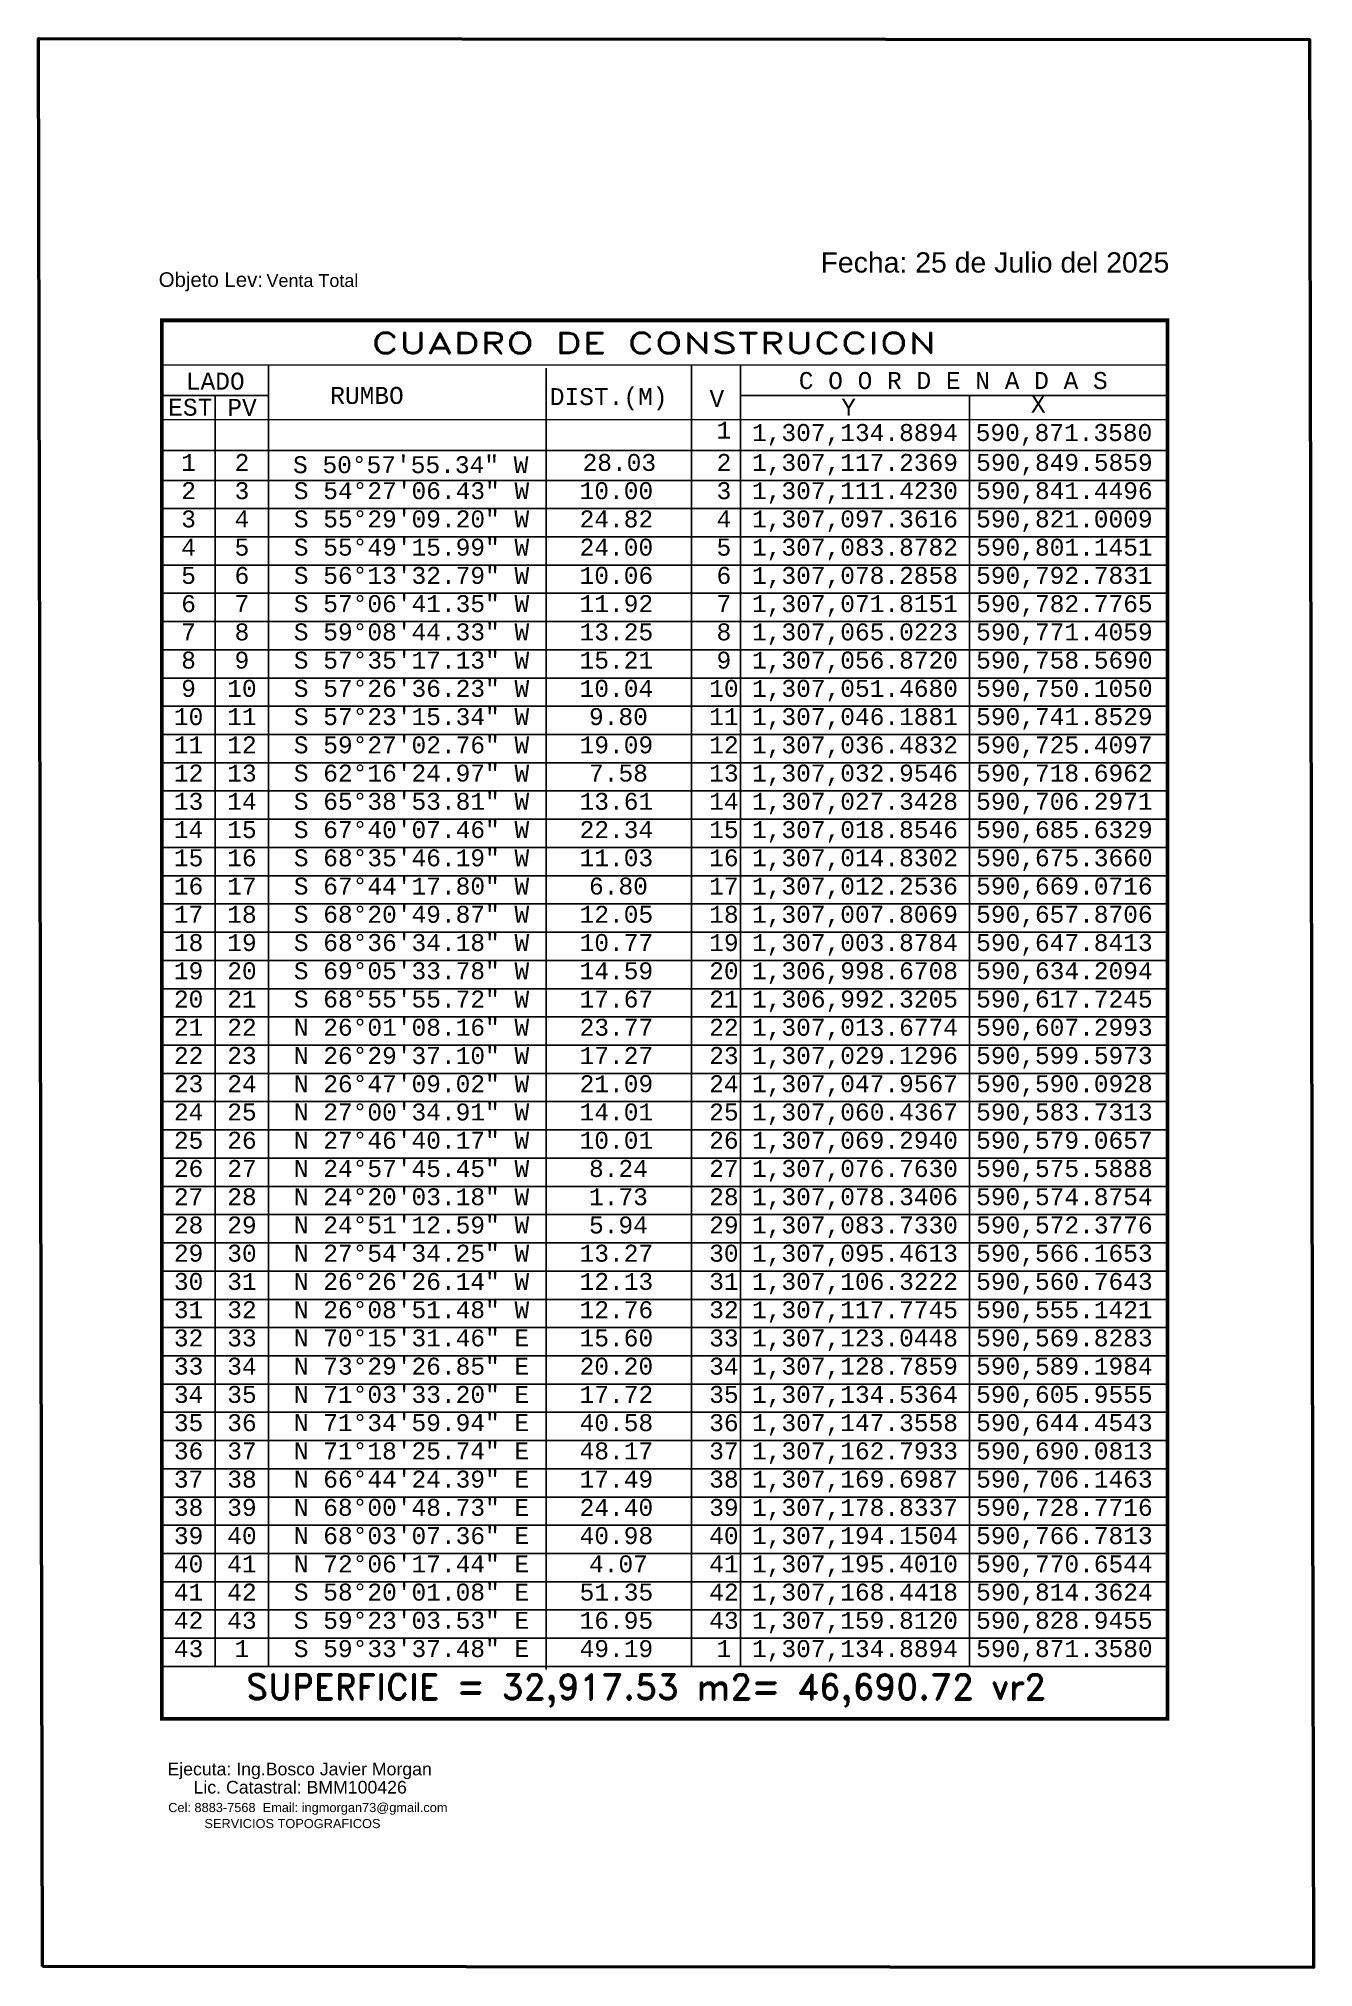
# Model space of a CAD drawing. Header units: millimetres. Extents: x 590482 to 595025, y 1306677 to 1308289.
# Drawn here: x 593787.7 to 594005.9, y 1307722.2 to 1308052.6 of the extents above; entities that cross this region are included whole.
import ezdxf
from ezdxf.enums import TextEntityAlignment as Align

# ---------------------------------------------------------------- set-up
doc = ezdxf.new("R2010")
doc.units = ezdxf.units.MM
for name, color, linetype in [('CVL_CUADCON', 1, 'Continuous'), ('CVL_CUADCON_LIN', 8, 'Continuous'), ('CVL_CUADCON_TIT', 1, 'Continuous'), ('CVL_CUADCON_TX', 2, 'Continuous')]:
    doc.layers.add(name, color=color, linetype=linetype)
doc.styles.add('HECTOR LOPEZ', font='arial.ttf')
doc.styles.add('HUECA1', font='hueca1.shx')
doc.styles.add('MONOTXT4', font='monotxt4.shx')
doc.styles.add('Style-ENGINEERING', font='ENGINEERING.shx')

msp = doc.modelspace()

# ---------------------------------------------------------------- texts
at = {"color": 7, "lineweight": 50, "style": 'HECTOR LOPEZ'}
for s, height, p in [('Objeto Lev:', 2.5, (593808.241, 1308010.02)), ('Venta Total', 2.2, (593826.696, 1308010.016))]:
    msp.add_text(s, height=height, dxfattribs=at).set_placement(p)
at = {"attachment_point": 1, "style": 'Style-ENGINEERING'}
for s, insert, char_height, width in [('{\\fArial|b0|i0|c0|p34;Fecha: 25 de Julio del 2025}', (593921.532, 1308015.954), 3.47887, 136.32284), ('{\\fArial|b0|i0|c0|p34;Ejecuta: Ing.Bosco Javier Morgan}', (593809.745, 1307757.263, 0.007), 2.16652, 84.89735), ('{\\fArial|b0|i0|c0|p34;Lic. Catastral: BMM100426}', (593814.211, 1307754.154, 0.007), 2.16652, 84.89735)]:
    msp.add_mtext(s, dxfattribs=dict(at, insert=insert, char_height=char_height, width=width))
at = {"color": 1, "insert": (593809.869, 1307750.372, 0.007), "char_height": 1.56559, "width": 84.89735, "attachment_point": 1, "style": 'Style-ENGINEERING'}
msp.add_mtext('{\\fArial|b0|i0|c0|p34;Cel: 8883-7568  Email: ingmorgan73@gmail.com}', dxfattribs=at)
at = {"color": 5, "insert": (593816.072, 1307747.626, 0.007), "char_height": 1.56559, "width": 84.89735, "attachment_point": 1, "style": 'Style-ENGINEERING'}
msp.add_mtext('\\pt29.74617;{\\fArial|b0|i0|c0|p34;SERVICIOS TOPOGRAFICOS}', dxfattribs=at)
at = {"layer": 'CVL_CUADCON_TIT', "color": 1, "style": 'HUECA1', "width": 1.169478}
msp.add_text('CUADRO DE CONSTRUCCION', height=3.63685, dxfattribs=at).set_placement((593844.656, 1307998.595), (593941.351, 1307998.595), align=Align.FIT)
at = {"layer": 'CVL_CUADCON_TIT', "color": 1, "style": 'MONOTXT4'}
for s, height, p in [('LADO', 2.9095, (593817.922, 1307992.422)), ('C O O R D E N A D A S', 2.90948, (593944.247, 1307992.53)), ('EST', 2.9095, (593813.647, 1307987.957)), ('PV', 2.9095, (593822.501, 1307987.936)), ('Y', 2.909, (593926.34, 1307987.98)), ('X', 2.909, (593958.801, 1307988.494))]:
    msp.add_text(s, height=height, dxfattribs=at).set_placement(p, align=Align.CENTER)
at = {"layer": 'CVL_CUADCON_TIT', "color": 1}
for s, height, style, p in [('RUMBO', 2.9095, 'MONOTXT4', (593843.896, 1307991.435)), ('DIST.(M)', 2.9095, 'MONOTXT4', (593885.264, 1307990.921)), ('V', 2.909, 'MONOTXT4', (593903.78, 1307990.921)), ('SUPERFICIE = 32,917.53 m2= 46,690.72 vr2', 4.36422, 'HUECA1', (593891.665, 1307769.604))]:
    msp.add_text(s, height=height, dxfattribs=dict(at, style=style)).set_placement(p, align=Align.MIDDLE)
at = {"layer": 'CVL_CUADCON_TX', "color": 2, "style": 'MONOTXT4'}
for s, height, p in [('1', 2.909, (593904.988, 1307984.031)), ('1', 2.909, (593813.359, 1307978.504)), ('2', 2.909, (593822.492, 1307978.504)), ('2', 2.909, (593904.988, 1307978.504)), ('2', 2.909, (593813.359, 1307973.667)), ('3', 2.909, (593822.492, 1307973.667)), ('3', 2.909, (593904.988, 1307973.667)), ('3', 2.909, (593813.359, 1307968.831)), ('4', 2.909, (593822.492, 1307968.831)), ('4', 2.909, (593904.988, 1307968.831)), ('4', 2.909, (593813.359, 1307963.994)), ('5', 2.909, (593822.492, 1307963.994)), ('5', 2.909, (593904.988, 1307963.994)), ('5', 2.909, (593813.359, 1307959.157)), ('6', 2.909, (593822.492, 1307959.157)), ('6', 2.909, (593904.988, 1307959.157)), ('6', 2.909, (593813.359, 1307954.32)), ('7', 2.909, (593822.492, 1307954.32)), ('7', 2.909, (593904.988, 1307954.32)), ('7', 2.909, (593813.359, 1307949.483)), ('8', 2.909, (593822.492, 1307949.483)), ('8', 2.909, (593904.988, 1307949.483)), ('8', 2.909, (593813.359, 1307944.646)), ('9', 2.909, (593822.492, 1307944.646)), ('9', 2.909, (593904.988, 1307944.646)), ('9', 2.909, (593813.359, 1307939.809)), ('10', 2.9095, (593822.492, 1307939.809)), ('10', 2.9095, (593904.988, 1307939.809)), ('10', 2.9095, (593813.359, 1307934.972)), ('11', 2.9095, (593822.492, 1307934.972)), ('11', 2.9095, (593904.988, 1307934.972)), ('11', 2.9095, (593813.359, 1307930.135)), ('12', 2.9095, (593822.492, 1307930.135)), ('12', 2.9095, (593904.988, 1307930.135)), ('12', 2.9095, (593813.359, 1307925.299)), ('13', 2.9095, (593822.492, 1307925.299)), ('13', 2.9095, (593904.988, 1307925.299)), ('13', 2.9095, (593813.359, 1307920.462)), ('14', 2.9095, (593822.492, 1307920.462)), ('14', 2.9095, (593904.988, 1307920.462)), ('14', 2.9095, (593813.359, 1307915.625)), ('15', 2.9095, (593822.492, 1307915.625)), ('15', 2.9095, (593904.988, 1307915.625)), ('15', 2.9095, (593813.359, 1307910.788)), ('16', 2.9095, (593822.492, 1307910.788)), ('16', 2.9095, (593904.988, 1307910.788)), ('16', 2.9095, (593813.359, 1307905.951)), ('17', 2.9095, (593822.492, 1307905.951)), ('17', 2.9095, (593904.988, 1307905.951)), ('17', 2.9095, (593813.359, 1307901.114)), ('18', 2.9095, (593822.492, 1307901.114)), ('18', 2.9095, (593904.988, 1307901.114)), ('18', 2.9095, (593813.359, 1307896.277)), ('19', 2.9095, (593822.492, 1307896.277)), ('19', 2.9095, (593904.988, 1307896.277)), ('19', 2.9095, (593813.359, 1307891.44)), ('20', 2.9095, (593822.492, 1307891.44)), ('20', 2.9095, (593904.988, 1307891.44)), ('20', 2.9095, (593813.359, 1307886.604)), ('21', 2.9095, (593822.492, 1307886.604)), ('21', 2.9095, (593904.988, 1307886.604)), ('21', 2.9095, (593813.359, 1307881.767)), ('22', 2.9095, (593822.492, 1307881.767)), ('22', 2.9095, (593904.988, 1307881.767)), ('22', 2.9095, (593813.359, 1307876.93)), ('23', 2.9095, (593822.492, 1307876.93)), ('23', 2.9095, (593904.988, 1307876.93)), ('23', 2.9095, (593813.359, 1307872.093)), ('24', 2.9095, (593822.492, 1307872.093)), ('24', 2.9095, (593904.988, 1307872.093)), ('24', 2.9095, (593813.359, 1307867.256)), ('25', 2.9095, (593822.492, 1307867.256)), ('25', 2.9095, (593904.988, 1307867.256)), ('25', 2.9095, (593813.359, 1307862.419)), ('26', 2.9095, (593822.492, 1307862.419)), ('26', 2.9095, (593904.988, 1307862.419)), ('26', 2.9095, (593813.359, 1307857.582)), ('27', 2.9095, (593822.492, 1307857.582)), ('27', 2.9095, (593904.988, 1307857.582)), ('27', 2.9095, (593813.359, 1307852.745)), ('28', 2.9095, (593822.492, 1307852.745)), ('28', 2.9095, (593904.988, 1307852.745)), ('28', 2.9095, (593813.359, 1307847.908)), ('29', 2.9095, (593822.492, 1307847.908)), ('29', 2.9095, (593904.988, 1307847.908)), ('29', 2.9095, (593813.359, 1307843.072)), ('30', 2.9095, (593822.492, 1307843.072)), ('30', 2.9095, (593904.988, 1307843.072)), ('30', 2.9095, (593813.359, 1307838.235)), ('31', 2.9095, (593822.492, 1307838.235)), ('31', 2.9095, (593904.988, 1307838.235)), ('31', 2.9095, (593813.359, 1307833.398)), ('32', 2.9095, (593822.492, 1307833.398)), ('32', 2.9095, (593904.988, 1307833.398)), ('32', 2.9095, (593813.359, 1307828.561)), ('33', 2.9095, (593822.492, 1307828.561)), ('33', 2.9095, (593904.988, 1307828.561)), ('33', 2.9095, (593813.359, 1307823.724)), ('34', 2.9095, (593822.492, 1307823.724)), ('34', 2.9095, (593904.988, 1307823.724)), ('34', 2.9095, (593813.359, 1307818.887)), ('35', 2.9095, (593822.492, 1307818.887)), ('35', 2.9095, (593904.988, 1307818.887)), ('35', 2.9095, (593813.359, 1307814.05)), ('36', 2.9095, (593822.492, 1307814.05)), ('36', 2.9095, (593904.988, 1307814.05)), ('36', 2.9095, (593813.359, 1307809.213)), ('37', 2.9095, (593822.492, 1307809.213)), ('37', 2.9095, (593904.988, 1307809.213)), ('37', 2.9095, (593813.359, 1307804.376)), ('38', 2.9095, (593822.492, 1307804.376)), ('38', 2.9095, (593904.988, 1307804.376)), ('38', 2.9095, (593813.359, 1307799.54)), ('39', 2.9095, (593822.492, 1307799.54)), ('39', 2.9095, (593904.988, 1307799.54)), ('39', 2.9095, (593813.359, 1307794.703)), ('40', 2.9095, (593822.492, 1307794.703)), ('40', 2.9095, (593904.988, 1307794.703)), ('40', 2.9095, (593813.359, 1307789.866)), ('41', 2.9095, (593822.492, 1307789.866)), ('41', 2.9095, (593904.988, 1307789.866)), ('41', 2.9095, (593813.359, 1307785.029)), ('42', 2.9095, (593822.492, 1307785.029)), ('42', 2.9095, (593904.988, 1307785.029)), ('42', 2.9095, (593813.359, 1307780.192)), ('43', 2.9095, (593822.492, 1307780.192)), ('43', 2.9095, (593904.988, 1307780.192)), ('43', 2.9095, (593813.359, 1307775.355)), ('1', 2.909, (593822.492, 1307775.355)), ('1', 2.909, (593904.988, 1307775.355))]:
    msp.add_text(s, height=height, dxfattribs=at).set_placement(p, align=Align.CENTER)
for s, height, p in [('1,307,134.8894', 2.90948, (593909.799, 1307983.628)), ('590,871.3580', 2.90948, (593948.094, 1307983.628)), ('S 50%%d57\'55.34" W', 2.90948, (593831.238, 1307978.122)), ('28.03', 2.9095, (593880.792, 1307978.504)), ('1,307,117.2369', 2.90948, (593909.799, 1307978.504)), ('590,849.5859', 2.90948, (593948.162, 1307978.504)), ('S 54%%d27\'06.43" W', 2.90948, (593831.371, 1307973.667)), ('10.00', 2.9095, (593880.289, 1307973.667)), ('1,307,111.4230', 2.90948, (593909.799, 1307973.667)), ('590,841.4496', 2.90948, (593948.162, 1307973.667)), ('S 55%%d29\'09.20" W', 2.90948, (593831.371, 1307968.831)), ('24.82', 2.9095, (593880.289, 1307968.831)), ('1,307,097.3616', 2.90948, (593909.799, 1307968.831)), ('590,821.0009', 2.90948, (593948.162, 1307968.831)), ('S 55%%d49\'15.99" W', 2.90948, (593831.371, 1307963.994)), ('24.00', 2.9095, (593880.289, 1307963.994)), ('1,307,083.8782', 2.90948, (593909.799, 1307963.994)), ('590,801.1451', 2.90948, (593948.162, 1307963.994)), ('S 56%%d13\'32.79" W', 2.90948, (593831.371, 1307959.157)), ('10.06', 2.9095, (593880.289, 1307959.157)), ('1,307,078.2858', 2.90948, (593909.799, 1307959.157)), ('590,792.7831', 2.90948, (593948.162, 1307959.157)), ('S 57%%d06\'41.35" W', 2.90948, (593831.371, 1307954.32)), ('11.92', 2.9095, (593880.289, 1307954.32)), ('1,307,071.8151', 2.90948, (593909.799, 1307954.32)), ('590,782.7765', 2.90948, (593948.162, 1307954.32)), ('S 59%%d08\'44.33" W', 2.90948, (593831.371, 1307949.483)), ('13.25', 2.9095, (593880.289, 1307949.483)), ('1,307,065.0223', 2.90948, (593909.799, 1307949.483)), ('590,771.4059', 2.90948, (593948.162, 1307949.483)), ('S 57%%d35\'17.13" W', 2.90948, (593831.371, 1307944.646)), ('15.21', 2.9095, (593880.289, 1307944.646)), ('1,307,056.8720', 2.90948, (593909.799, 1307944.646)), ('590,758.5690', 2.90948, (593948.162, 1307944.646)), ('S 57%%d26\'36.23" W', 2.90948, (593831.371, 1307939.809)), ('10.04', 2.9095, (593880.289, 1307939.809)), ('1,307,051.4680', 2.90948, (593909.799, 1307939.809)), ('590,750.1050', 2.90948, (593948.162, 1307939.809)), ('S 57%%d23\'15.34" W', 2.90948, (593831.371, 1307934.972)), ('9.80', 2.9095, (593881.902, 1307934.972)), ('1,307,046.1881', 2.90948, (593909.799, 1307934.972)), ('590,741.8529', 2.90948, (593948.162, 1307934.972)), ('S 59%%d27\'02.76" W', 2.90948, (593831.371, 1307930.135)), ('19.09', 2.9095, (593880.289, 1307930.135)), ('1,307,036.4832', 2.90948, (593909.799, 1307930.135)), ('590,725.4097', 2.90948, (593948.162, 1307930.135)), ('S 62%%d16\'24.97" W', 2.90948, (593831.371, 1307925.299)), ('7.58', 2.9095, (593881.902, 1307925.299)), ('1,307,032.9546', 2.90948, (593909.799, 1307925.299)), ('590,718.6962', 2.90948, (593948.162, 1307925.299)), ('S 65%%d38\'53.81" W', 2.90948, (593831.371, 1307920.462)), ('13.61', 2.9095, (593880.289, 1307920.462)), ('1,307,027.3428', 2.90948, (593909.799, 1307920.462)), ('590,706.2971', 2.90948, (593948.162, 1307920.462)), ('S 67%%d40\'07.46" W', 2.90948, (593831.371, 1307915.625)), ('22.34', 2.9095, (593880.289, 1307915.625)), ('1,307,018.8546', 2.90948, (593909.799, 1307915.625)), ('590,685.6329', 2.90948, (593948.162, 1307915.625)), ('S 68%%d35\'46.19" W', 2.90948, (593831.371, 1307910.788)), ('11.03', 2.9095, (593880.289, 1307910.788)), ('1,307,014.8302', 2.90948, (593909.799, 1307910.788)), ('590,675.3660', 2.90948, (593948.162, 1307910.788)), ('S 67%%d44\'17.80" W', 2.90948, (593831.371, 1307905.951)), ('6.80', 2.9095, (593881.902, 1307905.951)), ('1,307,012.2536', 2.90948, (593909.799, 1307905.951)), ('590,669.0716', 2.90948, (593948.162, 1307905.951)), ('S 68%%d20\'49.87" W', 2.90948, (593831.371, 1307901.114)), ('12.05', 2.9095, (593880.289, 1307901.114)), ('1,307,007.8069', 2.90948, (593909.799, 1307901.114)), ('590,657.8706', 2.90948, (593948.162, 1307901.114)), ('S 68%%d36\'34.18" W', 2.90948, (593831.371, 1307896.277)), ('10.77', 2.9095, (593880.289, 1307896.277)), ('1,307,003.8784', 2.90948, (593909.799, 1307896.277)), ('590,647.8413', 2.90948, (593948.162, 1307896.277)), ('S 69%%d05\'33.78" W', 2.90948, (593831.371, 1307891.44)), ('14.59', 2.9095, (593880.289, 1307891.44)), ('1,306,998.6708', 2.90948, (593909.799, 1307891.44)), ('590,634.2094', 2.90948, (593948.162, 1307891.44)), ('S 68%%d55\'55.72" W', 2.90948, (593831.371, 1307886.604)), ('17.67', 2.9095, (593880.289, 1307886.604)), ('1,306,992.3205', 2.90948, (593909.799, 1307886.604)), ('590,617.7245', 2.90948, (593948.162, 1307886.604)), ('N 26%%d01\'08.16" W', 2.90948, (593831.371, 1307881.767)), ('23.77', 2.9095, (593880.289, 1307881.767)), ('1,307,013.6774', 2.90948, (593909.799, 1307881.767)), ('590,607.2993', 2.90948, (593948.162, 1307881.767)), ('N 26%%d29\'37.10" W', 2.90948, (593831.371, 1307876.93)), ('17.27', 2.9095, (593880.289, 1307876.93)), ('1,307,029.1296', 2.90948, (593909.799, 1307876.93)), ('590,599.5973', 2.90948, (593948.162, 1307876.93)), ('N 26%%d47\'09.02" W', 2.90948, (593831.371, 1307872.093)), ('21.09', 2.9095, (593880.289, 1307872.093)), ('1,307,047.9567', 2.90948, (593909.799, 1307872.093)), ('590,590.0928', 2.90948, (593948.162, 1307872.093)), ('N 27%%d00\'34.91" W', 2.90948, (593831.371, 1307867.256)), ('14.01', 2.9095, (593880.289, 1307867.256)), ('1,307,060.4367', 2.90948, (593909.799, 1307867.256)), ('590,583.7313', 2.90948, (593948.162, 1307867.256)), ('N 27%%d46\'40.17" W', 2.90948, (593831.371, 1307862.419)), ('10.01', 2.9095, (593880.289, 1307862.419)), ('1,307,069.2940', 2.90948, (593909.799, 1307862.419)), ('590,579.0657', 2.90948, (593948.162, 1307862.419)), ('N 24%%d57\'45.45" W', 2.90948, (593831.371, 1307857.582)), ('8.24', 2.9095, (593881.902, 1307857.582)), ('1,307,076.7630', 2.90948, (593909.799, 1307857.582)), ('590,575.5888', 2.90948, (593948.162, 1307857.582)), ('N 24%%d20\'03.18" W', 2.90948, (593831.371, 1307852.745)), ('1.73', 2.9095, (593881.902, 1307852.745)), ('1,307,078.3406', 2.90948, (593909.799, 1307852.745)), ('590,574.8754', 2.90948, (593948.162, 1307852.745)), ('N 24%%d51\'12.59" W', 2.90948, (593831.371, 1307847.908)), ('5.94', 2.9095, (593881.902, 1307847.908)), ('1,307,083.7330', 2.90948, (593909.799, 1307847.908)), ('590,572.3776', 2.90948, (593948.162, 1307847.908)), ('N 27%%d54\'34.25" W', 2.90948, (593831.371, 1307843.072)), ('13.27', 2.9095, (593880.289, 1307843.072)), ('1,307,095.4613', 2.90948, (593909.799, 1307843.072)), ('590,566.1653', 2.90948, (593948.162, 1307843.072)), ('N 26%%d26\'26.14" W', 2.90948, (593831.371, 1307838.235)), ('12.13', 2.9095, (593880.289, 1307838.235)), ('1,307,106.3222', 2.90948, (593909.799, 1307838.235)), ('590,560.7643', 2.90948, (593948.162, 1307838.235)), ('N 26%%d08\'51.48" W', 2.90948, (593831.371, 1307833.398)), ('12.76', 2.9095, (593880.289, 1307833.398)), ('1,307,117.7745', 2.90948, (593909.799, 1307833.398)), ('590,555.1421', 2.90948, (593948.162, 1307833.398)), ('N 70%%d15\'31.46" E', 2.90948, (593831.371, 1307828.561)), ('15.60', 2.9095, (593880.289, 1307828.561)), ('1,307,123.0448', 2.90948, (593909.799, 1307828.561)), ('590,569.8283', 2.90948, (593948.162, 1307828.561)), ('N 73%%d29\'26.85" E', 2.90948, (593831.371, 1307823.724)), ('20.20', 2.9095, (593880.289, 1307823.724)), ('1,307,128.7859', 2.90948, (593909.799, 1307823.724)), ('590,589.1984', 2.90948, (593948.162, 1307823.724)), ('N 71%%d03\'33.20" E', 2.90948, (593831.371, 1307818.887)), ('17.72', 2.9095, (593880.289, 1307818.887)), ('1,307,134.5364', 2.90948, (593909.799, 1307818.887)), ('590,605.9555', 2.90948, (593948.162, 1307818.887)), ('N 71%%d34\'59.94" E', 2.90948, (593831.371, 1307814.05)), ('40.58', 2.9095, (593880.289, 1307814.05)), ('1,307,147.3558', 2.90948, (593909.799, 1307814.05)), ('590,644.4543', 2.90948, (593948.162, 1307814.05)), ('N 71%%d18\'25.74" E', 2.90948, (593831.371, 1307809.213)), ('48.17', 2.9095, (593880.289, 1307809.213)), ('1,307,162.7933', 2.90948, (593909.799, 1307809.213)), ('590,690.0813', 2.90948, (593948.162, 1307809.213)), ('N 66%%d44\'24.39" E', 2.90948, (593831.371, 1307804.376)), ('17.49', 2.9095, (593880.289, 1307804.376)), ('1,307,169.6987', 2.90948, (593909.799, 1307804.376)), ('590,706.1463', 2.90948, (593948.162, 1307804.376)), ('N 68%%d00\'48.73" E', 2.90948, (593831.371, 1307799.54)), ('24.40', 2.9095, (593880.289, 1307799.54)), ('1,307,178.8337', 2.90948, (593909.799, 1307799.54)), ('590,728.7716', 2.90948, (593948.162, 1307799.54)), ('N 68%%d03\'07.36" E', 2.90948, (593831.371, 1307794.703)), ('40.98', 2.9095, (593880.289, 1307794.703)), ('1,307,194.1504', 2.90948, (593909.799, 1307794.703)), ('590,766.7813', 2.90948, (593948.162, 1307794.703)), ('N 72%%d06\'17.44" E', 2.90948, (593831.371, 1307789.866)), ('4.07', 2.9095, (593881.902, 1307789.866)), ('1,307,195.4010', 2.90948, (593909.799, 1307789.866)), ('590,770.6544', 2.90948, (593948.162, 1307789.866)), ('S 58%%d20\'01.08" E', 2.90948, (593831.371, 1307785.029)), ('51.35', 2.9095, (593880.289, 1307785.029)), ('1,307,168.4418', 2.90948, (593909.799, 1307785.029)), ('590,814.3624', 2.90948, (593948.162, 1307785.029)), ('S 59%%d23\'03.53" E', 2.90948, (593831.371, 1307780.192)), ('16.95', 2.9095, (593880.289, 1307780.192)), ('1,307,159.8120', 2.90948, (593909.799, 1307780.192)), ('590,828.9455', 2.90948, (593948.162, 1307780.192)), ('S 59%%d33\'37.48" E', 2.90948, (593831.371, 1307775.355)), ('49.19', 2.9095, (593880.289, 1307775.355)), ('1,307,134.8894', 2.90948, (593909.799, 1307775.355)), ('590,871.3580', 2.90948, (593948.162, 1307775.355))]:
    msp.add_text(s, height=height, dxfattribs=at).set_placement(p)

# ---------------------------------------------------------------- linework, layer by layer
at = {"color": 7, "lineweight": 50}
msp.add_lwpolyline([(593788.344, 1307722.333), (593787.685, 1308052.551), (594005.235, 1308052.42), (594005.894, 1307722.201)], close=True, dxfattribs=at)
at = {"layer": 'CVL_CUADCON', "color": 1, "linetype": 'Continuous', "const_width": 0.645, "flags": 128}
msp.add_lwpolyline([(593808.796, 1308004.301), (593980.913, 1308004.301), (593980.913, 1307764.767), (593808.796, 1307764.767)], close=True, dxfattribs=at)
at = {"layer": 'CVL_CUADCON', "color": 1, "linetype": 'Continuous', "const_width": 0.242, "flags": 128}
for points in [[(593808.796, 1307996.644), (593980.913, 1307996.644)], [(593808.796, 1307987.264), (593980.913, 1307987.264)], [(593808.796, 1307773.743), (593980.913, 1307773.743)]]:
    msp.add_lwpolyline(points, dxfattribs=at)
at = {"layer": 'CVL_CUADCON_LIN', "color": 8, "linetype": 'Continuous'}
for p, q in [((593827.062, 1307996.644), (593827.062, 1307773.743)), ((593874.59, 1307996.13), (593874.59, 1307773.229)), ((593899.431, 1307996.644), (593899.431, 1307773.743)), ((593907.822, 1307996.644), (593907.822, 1307773.743)), ((593808.796, 1307991.44), (593827.062, 1307991.44)), ((593817.922, 1307991.44), (593817.922, 1307773.743)), ((593907.822, 1307991.44), (593980.913, 1307991.44)), ((593947.049, 1307991.44), (593947.049, 1307773.743)), ((593808.796, 1307982.016), (593980.913, 1307982.016)), ((593808.796, 1307976.892), (593980.913, 1307976.892)), ((593808.796, 1307972.055), (593980.913, 1307972.055)), ((593808.796, 1307967.218), (593980.913, 1307967.218)), ((593808.796, 1307962.381), (593980.913, 1307962.381)), ((593808.796, 1307957.545), (593980.913, 1307957.545)), ((593808.796, 1307952.708), (593980.913, 1307952.708)), ((593808.796, 1307947.871), (593980.913, 1307947.871)), ((593808.796, 1307943.034), (593980.913, 1307943.034)), ((593808.796, 1307938.197), (593980.913, 1307938.197)), ((593808.796, 1307933.36), (593980.913, 1307933.36)), ((593808.796, 1307928.523), (593980.913, 1307928.523)), ((593808.796, 1307923.686), (593980.913, 1307923.686)), ((593808.796, 1307918.849), (593980.913, 1307918.849)), ((593808.796, 1307914.013), (593980.913, 1307914.013)), ((593808.796, 1307909.176), (593980.913, 1307909.176)), ((593808.796, 1307904.339), (593980.913, 1307904.339)), ((593808.796, 1307899.502), (593980.913, 1307899.502)), ((593808.796, 1307894.665), (593980.913, 1307894.665)), ((593808.796, 1307889.828), (593980.913, 1307889.828)), ((593808.796, 1307884.991), (593980.913, 1307884.991)), ((593808.796, 1307880.154), (593980.913, 1307880.154)), ((593808.796, 1307875.317), (593980.913, 1307875.317)), ((593808.796, 1307870.481), (593980.913, 1307870.481)), ((593808.796, 1307865.644), (593980.913, 1307865.644)), ((593808.796, 1307860.807), (593980.913, 1307860.807)), ((593808.796, 1307855.97), (593980.913, 1307855.97)), ((593808.796, 1307851.133), (593980.913, 1307851.133)), ((593808.796, 1307846.296), (593980.913, 1307846.296)), ((593808.796, 1307841.459), (593980.913, 1307841.459)), ((593808.796, 1307836.622), (593980.913, 1307836.622)), ((593808.796, 1307831.785), (593980.913, 1307831.785)), ((593808.796, 1307826.949), (593980.913, 1307826.949)), ((593808.796, 1307822.112), (593980.913, 1307822.112)), ((593808.796, 1307817.275), (593980.913, 1307817.275)), ((593808.796, 1307812.438), (593980.913, 1307812.438)), ((593808.796, 1307807.601), (593980.913, 1307807.601)), ((593808.796, 1307802.764), (593980.913, 1307802.764)), ((593808.796, 1307797.927), (593980.913, 1307797.927)), ((593808.796, 1307793.09), (593980.913, 1307793.09)), ((593808.796, 1307788.253), (593980.913, 1307788.253)), ((593808.796, 1307783.417), (593980.913, 1307783.417)), ((593808.796, 1307778.58), (593980.913, 1307778.58)), ((593808.796, 1307773.743), (593980.913, 1307773.743))]:
    msp.add_line(p, q, dxfattribs=at)
at = {"layer": 'CVL_CUADCON_TIT'}
for p, q in [((593808.796, 1308004.301), (593980.913, 1308004.301)), ((593808.796, 1307764.767), (593980.913, 1307764.767))]:
    msp.add_line(p, q, dxfattribs=at)

msp.set_redraw_order([(e.dxf.handle, doc.entitydb.next_handle()) for e in msp.query("TEXT MTEXT ATTDEF DIMENSION ARC_DIMENSION")])  # texts and dimensions are drawn at this point

doc.saveas('drawing.dxf')
